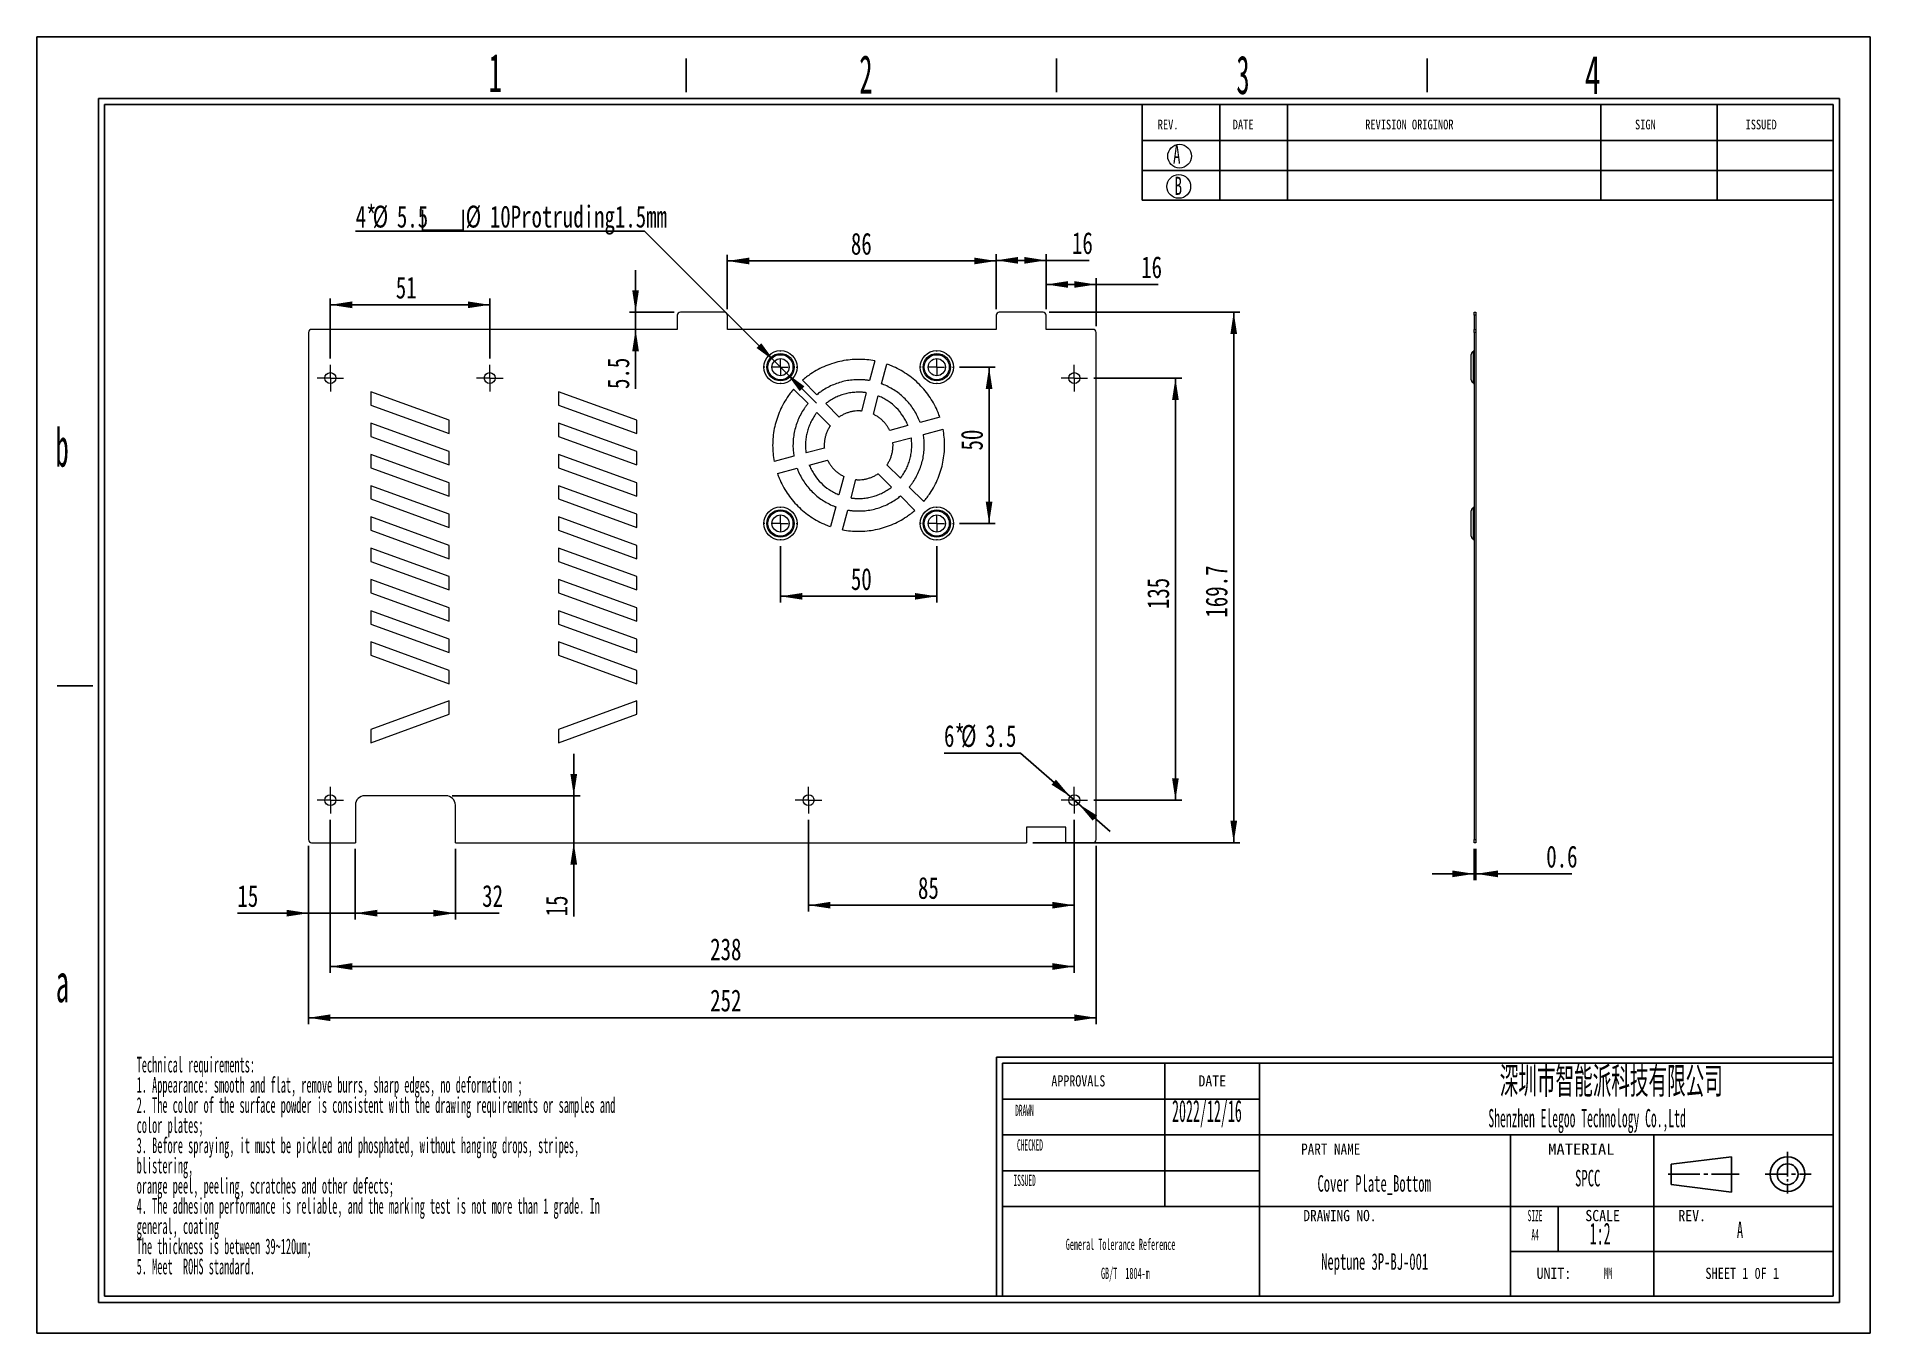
# Model space of a CAD drawing. Header units: millimetres. Extents: x 2 to 295, y 1 to 209.
import ezdxf

# ---------------------------------------------------------------- set-up
doc = ezdxf.new("R2010")
doc.units = ezdxf.units.MM
doc.linetypes.add('CENTER', pattern=[10.16, 6.35, -1.27, 1.27, -1.27])
doc.layers.add('DIM', color=5, linetype='Continuous')
doc.layers.add('SLD-0', color=179, linetype='Continuous')
doc.layers.add('中心线', color=1, linetype='CENTER', lineweight=15)
doc.styles.add('SLDTEXTSTYLE0', font='TXT', dxfattribs={"width": 0.56})
doc.styles.add('SLDTEXTSTYLE1', font='TXT', dxfattribs={"width": 0.469})
doc.styles.add('SLDTEXTSTYLE10', font='TXT', dxfattribs={"width": 1.089})
doc.styles.add('SLDTEXTSTYLE11', font='TXT', dxfattribs={"width": 0.56, "bigfont": 'bigfont'})
doc.styles.add('SLDTEXTSTYLE12', font='TXT', dxfattribs={"width": 0.805625})
doc.styles.add('SLDTEXTSTYLE13', font='TXT', dxfattribs={"width": 0.7})
doc.styles.add('SLDTEXTSTYLE2', font='TXT', dxfattribs={"width": 0.484})
doc.styles.add('SLDTEXTSTYLE3', font='TXT', dxfattribs={"width": 0.40535})
doc.styles.add('SLDTEXTSTYLE4', font='TXT', dxfattribs={"width": 0.6})
doc.styles.add('SLDTEXTSTYLE5', font='TXT', dxfattribs={"width": 0.5025})
doc.styles.add('SLDTEXTSTYLE6', font='TXT', dxfattribs={"width": 0.9075})
doc.styles.add('SLDTEXTSTYLE7', font='TXT', dxfattribs={"width": 0.870455})
doc.styles.add('SLDTEXTSTYLE8', font='TXT', dxfattribs={"width": 0.7865})
doc.styles.add('SLDTEXTSTYLE9', font='TXT', dxfattribs={"width": 0.862222})
doc.dimstyles.new('SLDDIMSTYLE0', dxfattribs={"dimtxt": 3.5, "dimasz": 3.5, "dimexe": 0, "dimexo": 0.0625, "dimgap": 0.875, "dimtad": 2, "dimlfac": 2, "dimrnd": 1e-09, "dimzin": 12, "dimdsep": 46, "dimtxsty": 'SLDTEXTSTYLE1', "dimsah": 1, "dimcen": 0.09, "dimadec": 0, "dimazin": 3, "dimtfac": 1, "dimtofl": 0, "dimtmove": 0, "dimatfit": 3, "dimfxl": 0, "dimfrac": 2, "dimtolj": 1, "dimtzin": 12, "dimarcsym": 0})
doc.dimstyles.new('SLDDIMSTYLE1', dxfattribs={"dimtxt": 3.5, "dimasz": 3.5, "dimexe": 0, "dimexo": 0.0625, "dimgap": 0.875, "dimtad": 0, "dimtih": 1, "dimtoh": 1, "dimlfac": 2, "dimrnd": 1e-09, "dimzin": 12, "dimdsep": 46, "dimtxsty": 'SLDTEXTSTYLE1', "dimsah": 1, "dimcen": 0, "dimadec": 0, "dimazin": 3, "dimtfac": 1, "dimtmove": 0, "dimatfit": 3, "dimfxl": 0, "dimfrac": 2, "dimtolj": 1, "dimtzin": 12, "dimarcsym": 0})
doc.dimstyles.new('SLDDIMSTYLE2', dxfattribs={"dimtxt": 3.5, "dimasz": 3.5, "dimexe": 0, "dimexo": 0.0625, "dimgap": 0.875, "dimtad": 0, "dimtih": 1, "dimtoh": 1, "dimlfac": 2, "dimrnd": 1e-09, "dimzin": 12, "dimdsep": 46, "dimtxsty": 'SLDTEXTSTYLE1', "dimsah": 1, "dimcen": 0, "dimadec": 0, "dimazin": 3, "dimtfac": 1, "dimtmove": 0, "dimatfit": 3, "dimfxl": 0, "dimfrac": 2, "dimtolj": 1, "dimtzin": 12, "dimarcsym": 0})
doc.dimstyles.new('SLDDIMSTYLE3', dxfattribs={"dimtxt": 3.5, "dimasz": 3.5, "dimexe": 0, "dimexo": 0.0625, "dimgap": 0.875, "dimtad": 2, "dimlfac": 2, "dimrnd": 1e-09, "dimzin": 12, "dimdsep": 46, "dimtxsty": 'SLDTEXTSTYLE1', "dimsah": 1, "dimcen": 0.09, "dimadec": 0, "dimazin": 3, "dimtfac": 1, "dimtmove": 0, "dimatfit": 0, "dimfxl": 0, "dimfrac": 2, "dimtolj": 1, "dimtzin": 12, "dimarcsym": 0})
doc.dimstyles.new('SLDDIMSTYLE4', dxfattribs={"dimtxt": 3.5, "dimasz": 3.5, "dimexe": 0, "dimexo": 0.0625, "dimgap": 0.875, "dimtad": 2, "dimlfac": 2, "dimrnd": 1e-09, "dimdsep": 46, "dimtxsty": 'SLDTEXTSTYLE1', "dimsah": 1, "dimcen": 0.09, "dimadec": 0, "dimazin": 2, "dimtfac": 1, "dimtmove": 0, "dimatfit": 0, "dimfxl": 0, "dimfrac": 2, "dimtolj": 1, "dimtzin": 12, "dimarcsym": 0})

msp = doc.modelspace()

# ---------------------------------------------------------------- texts
at = {"color": 7, "linetype": 'Continuous', "lineweight": 0, "char_height": 3.5, "attachment_point": 1, "style": 'SLDTEXTSTYLE1'}
for s, insert in [('2022/12/16', (183.4114, 38.6085)), ('1:2', (250.2177, 19.0012))]:
    msp.add_mtext(s, dxfattribs=dict(at, insert=insert))
at = {"layer": 'SLD-0'}
for s, insert, char_height, attachment_point, style in [('1', (74.111, 205.9712), 6.172, 1, 'SLDTEXTSTYLE5'), ('2', (133.3881, 205.7276), 6.172, 1, 'SLDTEXTSTYLE5'), ('3', (193.7066, 205.6655), 6.172, 1, 'SLDTEXTSTYLE5'), ('4', (249.4405, 205.6593), 6.172, 1, 'SLDTEXTSTYLE4'), ('A', (183.5778, 191.2862), 2.9034, 1, 'SLDTEXTSTYLE4'), ('B', (183.8319, 186.2712), 2.9034, 1, 'SLDTEXTSTYLE4'), ('b', (4.8346, 146.0918), 6.172, 1, 'SLDTEXTSTYLE5'), ('a', (4.8798, 60.4234), 6.172, 1, 'SLDTEXTSTYLE5'), ('\\M+1905B圳\\M+18E73\\M+19271\\M+1945C\\M+19468\\M+189C8\\M+18B5A\\M+1974C\\M+18CC0\\M+18CF6\\M+18E69', (253.6756, 43.9429), 4.82808, 2, 'SLDTEXTSTYLE11'), ('Cover Plate_Bottom', (215.7468, 26.5924), 2.645833, 2, 'SLDTEXTSTYLE0'), ('SPCC', (249.8992, 27.4383), 2.64583, 2, 'SLDTEXTSTYLE0'), ('A', (274.2584, 19.1737), 2.6458, 2, 'SLDTEXTSTYLE0'), ('Neptune 3P-BJ-001', (215.8264, 14.0956), 2.645833, 2, 'SLDTEXTSTYLE0')]:
    msp.add_mtext(s, dxfattribs=dict(at, insert=insert, char_height=char_height, attachment_point=attachment_point, style=style))
at = {"layer": 'SLD-0', "color": 179}
for s, insert, char_height, attachment_point, style in [('REV.', (181.1288, 195.4001), 1.55363, 1, 'SLDTEXTSTYLE8'), ('DATE', (193.1265, 195.4001), 1.55363, 1, 'SLDTEXTSTYLE8'), ('REVISION ORIGINOR', (214.3082, 195.4001), 1.553633, 1, 'SLDTEXTSTYLE8'), ('SIGN', (257.4664, 195.4001), 1.55363, 1, 'SLDTEXTSTYLE8'), ('ISSUED', (275.1481, 195.4001), 1.55363, 1, 'SLDTEXTSTYLE8'), ('APPROVALS', (168.4266, 42.5627), 1.79265, 2, 'SLDTEXTSTYLE8'), ('DATE', (189.8496, 42.5627), 1.79265, 2, 'SLDTEXTSTYLE6'), ('DRAWN', (159.8036, 37.8529), 1.79265, 2, 'SLDTEXTSTYLE3'), ('Shenzhen Elegoo Technology Co.,Ltd', (249.7983, 37.1647), 2.910417, 2, 'SLDTEXTSTYLE1'), ('CHECKED', (160.6957, 32.3147), 1.79265, 2, 'SLDTEXTSTYLE3'), ('PART NAME', (208.7939, 31.6454), 1.79265, 2, 'SLDTEXTSTYLE9'), ('MATERIAL', (248.8802, 31.6454), 1.79265, 2, 'SLDTEXTSTYLE10'), ('ISSUED', (159.837, 26.6544), 1.79265, 2, 'SLDTEXTSTYLE3'), ('DRAWING NO.', (210.268, 21.0216), 1.792654, 2, 'SLDTEXTSTYLE7'), ('SIZE', (241.4789, 21.0216), 1.79265, 2, 'SLDTEXTSTYLE3'), ('SCALE', (252.2889, 21.0216), 1.79265, 2, 'SLDTEXTSTYLE6'), ('REV.', (266.6102, 21.0216), 1.79265, 2, 'SLDTEXTSTYLE6'), ('A4', (241.4898, 17.9531), 1.79265, 2, 'SLDTEXTSTYLE3'), ('UNIT:', (244.4987, 11.7907), 1.79265, 2, 'SLDTEXTSTYLE6'), ('MM', (253.1609, 11.7907), 1.79265, 2, 'SLDTEXTSTYLE2'), ('SHEET 1 0F 1', (274.62, 11.7907), 1.792654, 2, 'SLDTEXTSTYLE12')]:
    msp.add_mtext(s, dxfattribs=dict(at, insert=insert, char_height=char_height, attachment_point=attachment_point, style=style))

# ---------------------------------------------------------------- blocks, each defined once
blk = doc.blocks.new('SW_NOTE_0')
at = {"layer": 'SLD-0', "color": 0, "char_height": 2.5, "attachment_point": 1, "style": 'SLDTEXTSTYLE2'}
for s, insert in [('Technical requirements:', (0, 3.22)), ('1. Appearance: smooth and flat, remove burrs, sharp edges, no deformation ;', (0, -0.01)), ('2. The color of the surface powder is consistent with the drawing requirements or samples and', (0, -3.24)), ('color plates;', (0, -6.46)), ('3. Before spraying, it must be pickled and phosphated, without hanging drops, stripes,', (0, -9.69)), ('blistering,', (0, -12.92)), ('orange peel, peeling, scratches and other defects;', (0, -16.15)), ('4. The adhesion performance is reliable, and the marking test is not more than 1 grade. In', (0, -19.38)), ('general, coating', (0, -22.61)), ('The thickness is between 39~120um;', (0, -25.84)), ('5. Meet  ROHS standard.', (0, -29.07))]:
    blk.add_mtext(s, dxfattribs=dict(at, insert=insert))
blk = doc.blocks.new('SW_NOTE_1')
at = {"layer": 'SLD-0', "color": 0, "char_height": 1.7927, "attachment_point": 2, "style": 'SLDTEXTSTYLE2'}
for s, insert in [('General Tolerance Reference', (12.75, 2.31)), ('GB/T  1804-m', (13.51, -2.32))]:
    blk.add_mtext(s, dxfattribs=dict(at, insert=insert))
blk = doc.blocks.new('_D')
at = {"layer": 'DIM'}
for p, q in [((45.28, 79.26), (45.28, 50.76)), ((171.28, 79.26), (171.28, 50.76)), ((45.28, 51.76), (171.28, 51.76))]:
    blk.add_line(p, q, dxfattribs=at)
for points in [[(45.28, 51.76), (48.78, 51.23), (48.78, 52.3)], [(171.28, 51.76), (167.78, 52.3), (167.78, 51.23)]]:
    blk.add_solid(points, dxfattribs=at)
at = {"layer": 'DIM', "insert": (109.54, 56.28), "char_height": 3.5, "attachment_point": 1, "style": 'SLDTEXTSTYLE13'}
blk.add_mtext('252', dxfattribs=at)
blk = doc.blocks.new('_D_1')
at = {"layer": 'DIM'}
for p, q in [((163.78, 164.61), (194.28, 164.61)), ((193.28, 79.76), (193.28, 164.61)), ((161.16, 79.76), (194.28, 79.76))]:
    blk.add_line(p, q, dxfattribs=at)
for points in [[(193.28, 164.61), (192.75, 161.11), (193.82, 161.11)], [(193.28, 79.76), (193.82, 83.26), (192.75, 83.26)]]:
    blk.add_solid(points, dxfattribs=at)
at = {"layer": 'DIM', "insert": (188.77, 115.76), "char_height": 3.5, "attachment_point": 1, "rotation": 90, "style": 'SLDTEXTSTYLE13'}
blk.add_mtext('169.7', dxfattribs=at)
blk = doc.blocks.new('_D_2')
at = {"layer": 'DIM'}
for p, q in [((170.91, 154.06), (184.96, 154.06)), ((183.96, 154.06), (183.96, 86.56)), ((170.91, 86.56), (184.96, 86.56))]:
    blk.add_line(p, q, dxfattribs=at)
for points in [[(183.96, 154.06), (183.42, 150.56), (184.49, 150.56)], [(183.96, 86.56), (184.49, 90.06), (183.42, 90.06)]]:
    blk.add_solid(points, dxfattribs=at)
at = {"layer": 'DIM', "insert": (179.44, 117.12), "char_height": 3.5, "attachment_point": 1, "rotation": 90, "style": 'SLDTEXTSTYLE13'}
blk.add_mtext('135', dxfattribs=at)
blk = doc.blocks.new('_D_3')
at = {"layer": 'DIM'}
for p, q in [((48.78, 83.44), (48.78, 58.96)), ((167.78, 83.44), (167.78, 58.96)), ((48.78, 59.96), (167.78, 59.96))]:
    blk.add_line(p, q, dxfattribs=at)
for points in [[(48.78, 59.96), (52.28, 59.42), (52.28, 60.5)], [(167.78, 59.96), (164.28, 60.5), (164.28, 59.42)]]:
    blk.add_solid(points, dxfattribs=at)
at = {"layer": 'DIM', "insert": (109.54, 64.47), "char_height": 3.5, "attachment_point": 1, "style": 'SLDTEXTSTYLE13'}
blk.add_mtext('238', dxfattribs=at)
blk = doc.blocks.new('_D_4')
at = {"layer": 'DIM'}
for p, q in [((159.2, 94.08), (146.94, 94.08)), ((167.13, 87.14), (159.2, 94.08)), ((168.44, 85.99), (167.13, 87.14)), ((168.44, 85.99), (173.51, 81.56))]:
    blk.add_line(p, q, dxfattribs=at)
for points in [[(167.13, 87.14), (164.85, 89.85), (164.14, 89.04)], [(168.44, 85.99), (170.72, 83.28), (171.43, 84.09)]]:
    blk.add_solid(points, dxfattribs=at)
at = {"layer": 'DIM', "char_height": 3.5, "attachment_point": 1, "style": 'SLDTEXTSTYLE13'}
for s, insert in [('6*', (146.94, 98.59)), ('%%c', (149.66, 98.59)), ('3.5', (153.53, 98.59))]:
    blk.add_mtext(s, dxfattribs=dict(at, insert=insert))
blk = doc.blocks.new('_D_5')
at = {"layer": 'DIM'}
for p, q in [((120.78, 127.19), (120.78, 118.17)), ((145.78, 127.19), (145.78, 118.17)), ((120.78, 119.17), (145.78, 119.17))]:
    blk.add_line(p, q, dxfattribs=at)
for points in [[(120.78, 119.17), (124.28, 118.63), (124.28, 119.7)], [(145.78, 119.17), (142.28, 119.7), (142.28, 118.63)]]:
    blk.add_solid(points, dxfattribs=at)
at = {"layer": 'DIM', "insert": (132.05, 123.68), "char_height": 3.5, "attachment_point": 1, "style": 'SLDTEXTSTYLE13'}
blk.add_mtext('50', dxfattribs=at)
blk = doc.blocks.new('_D_6')
at = {"layer": 'DIM'}
for p, q in [((149.41, 155.81), (155.15, 155.81)), ((154.15, 155.81), (154.15, 130.81)), ((149.41, 130.81), (155.15, 130.81))]:
    blk.add_line(p, q, dxfattribs=at)
for points in [[(154.15, 155.81), (153.61, 152.31), (154.69, 152.31)], [(154.15, 130.81), (154.69, 134.31), (153.61, 134.31)]]:
    blk.add_solid(points, dxfattribs=at)
at = {"layer": 'DIM', "insert": (149.64, 142.49), "char_height": 3.5, "attachment_point": 1, "rotation": 90, "style": 'SLDTEXTSTYLE13'}
blk.add_mtext('50', dxfattribs=at)
blk = doc.blocks.new('SW_SYMBOL_HOLE_SPOT')
at = {"layer": 'DIM', "color": 0}
for p, q in [((0, 875), (0, 75)), ((1600, 75), (1600, 875)), ((0, 75), (1600, 75))]:
    blk.add_line(p, q, dxfattribs=at)
blk = doc.blocks.new('_D_7')
at = {"layer": 'DIM'}
for p, q in [((99.03, 177.56), (52.83, 177.56)), ((119.81, 156.79), (99.03, 177.56)), ((121.76, 154.84), (119.81, 156.79)), ((121.76, 154.84), (126.52, 150.08))]:
    blk.add_line(p, q, dxfattribs=at)
for points in [[(119.81, 156.79), (117.72, 159.64), (116.96, 158.88)], [(121.76, 154.84), (123.85, 151.99), (124.61, 152.75)]]:
    blk.add_solid(points, dxfattribs=at)
at = {"layer": 'DIM', "xscale": 0.004072727272727273, "yscale": 0.004072727272727273, "zscale": 0.004072727272727273}
blk.add_blockref('SW_SYMBOL_HOLE_SPOT', (63.51, 177.42), dxfattribs=at)
at = {"layer": 'DIM', "char_height": 3.5, "attachment_point": 1, "style": 'SLDTEXTSTYLE13'}
for s, insert in [('4*', (52.83, 181.65)), ('10Protruding1.5mm', (74.3, 181.65)), ('%%c', (55.56, 181.65)), ('5.5', (59.43, 181.65)), ('%%c', (70.43, 181.65))]:
    blk.add_mtext(s, dxfattribs=dict(at, insert=insert))
blk = doc.blocks.new('_D_8')
at = {"layer": 'DIM'}
for p, q in [((125.28, 83.44), (125.28, 68.76)), ((167.78, 83.44), (167.78, 68.76)), ((125.28, 69.76), (167.78, 69.76))]:
    blk.add_line(p, q, dxfattribs=at)
for points in [[(125.28, 69.76), (128.78, 69.23), (128.78, 70.3)], [(167.78, 69.76), (164.28, 70.3), (164.28, 69.23)]]:
    blk.add_solid(points, dxfattribs=at)
at = {"layer": 'DIM', "insert": (142.78, 74.28), "char_height": 3.5, "attachment_point": 1, "style": 'SLDTEXTSTYLE13'}
blk.add_mtext('85', dxfattribs=at)
blk = doc.blocks.new('_D_9')
at = {"layer": 'DIM'}
for p, q in [((48.78, 157.19), (48.78, 166.79)), ((74.28, 165.79), (48.78, 165.79)), ((74.28, 157.19), (74.28, 166.79))]:
    blk.add_line(p, q, dxfattribs=at)
for points in [[(48.78, 165.79), (52.28, 165.25), (52.28, 166.33)], [(74.28, 165.79), (70.78, 166.33), (70.78, 165.25)]]:
    blk.add_solid(points, dxfattribs=at)
at = {"layer": 'DIM', "insert": (59.25, 170.3), "char_height": 3.5, "attachment_point": 1, "style": 'SLDTEXTSTYLE13'}
blk.add_mtext('51', dxfattribs=at)
blk = doc.blocks.new('_D_10')
at = {"layer": 'DIM'}
for p, q in [((45.28, 79.26), (45.28, 67.49)), ((52.78, 78.76), (52.78, 67.49)), ((45.28, 68.49), (33.92, 68.49)), ((52.78, 68.49), (45.28, 68.49)), ((52.78, 68.49), (59.52, 68.49))]:
    blk.add_line(p, q, dxfattribs=at)
for points in [[(45.28, 68.49), (41.78, 69.03), (41.78, 67.95)], [(52.78, 68.49), (56.28, 67.95), (56.28, 69.03)]]:
    blk.add_solid(points, dxfattribs=at)
at = {"layer": 'DIM', "insert": (33.92, 73), "char_height": 3.5, "attachment_point": 1, "style": 'SLDTEXTSTYLE13'}
blk.add_mtext('15', dxfattribs=at)
blk = doc.blocks.new('_D_11')
at = {"layer": 'DIM'}
for p, q in [((52.78, 78.76), (52.78, 67.49)), ((68.78, 78.76), (68.78, 67.49)), ((52.78, 68.49), (68.78, 68.49)), ((68.78, 68.49), (75.8, 68.49))]:
    blk.add_line(p, q, dxfattribs=at)
for points in [[(52.78, 68.49), (56.28, 67.95), (56.28, 69.03)], [(68.78, 68.49), (65.28, 69.03), (65.28, 67.95)]]:
    blk.add_solid(points, dxfattribs=at)
at = {"layer": 'DIM', "insert": (73.07, 73), "char_height": 3.5, "attachment_point": 1, "style": 'SLDTEXTSTYLE13'}
blk.add_mtext('32', dxfattribs=at)
blk = doc.blocks.new('_D_12')
at = {"layer": 'DIM'}
for p, q in [((87.72, 87.26), (87.72, 93.99)), ((68.28, 87.26), (88.72, 87.26)), ((87.72, 87.26), (87.72, 79.76)), ((87.72, 79.76), (87.72, 67.98))]:
    blk.add_line(p, q, dxfattribs=at)
for points in [[(87.72, 87.26), (88.26, 90.76), (87.18, 90.76)], [(87.72, 79.76), (87.18, 76.26), (88.26, 76.26)]]:
    blk.add_solid(points, dxfattribs=at)
at = {"layer": 'DIM', "insert": (83.21, 67.98), "char_height": 3.5, "attachment_point": 1, "rotation": 90, "style": 'SLDTEXTSTYLE13'}
blk.add_mtext('15', dxfattribs=at)
blk = doc.blocks.new('_D_13')
at = {"layer": 'DIM'}
for p, q in [((112.28, 165.11), (112.28, 173.8)), ((155.28, 165.11), (155.28, 173.8)), ((112.28, 172.8), (155.28, 172.8))]:
    blk.add_line(p, q, dxfattribs=at)
for points in [[(112.28, 172.8), (115.78, 172.26), (115.78, 173.34)], [(155.28, 172.8), (151.78, 173.34), (151.78, 172.26)]]:
    blk.add_solid(points, dxfattribs=at)
at = {"layer": 'DIM', "insert": (132.05, 177.31), "char_height": 3.5, "attachment_point": 1, "style": 'SLDTEXTSTYLE13'}
blk.add_mtext('86', dxfattribs=at)
blk = doc.blocks.new('_D_14')
at = {"layer": 'DIM'}
for p, q in [((155.28, 165.11), (155.28, 173.9)), ((163.28, 165.11), (163.28, 173.9)), ((155.28, 172.9), (163.28, 172.9)), ((163.28, 172.9), (170.14, 172.9))]:
    blk.add_line(p, q, dxfattribs=at)
for points in [[(155.28, 172.9), (158.78, 172.36), (158.78, 173.44)], [(163.28, 172.9), (159.78, 173.44), (159.78, 172.36)]]:
    blk.add_solid(points, dxfattribs=at)
at = {"layer": 'DIM', "insert": (167.41, 177.41), "char_height": 3.5, "attachment_point": 1, "style": 'SLDTEXTSTYLE13'}
blk.add_mtext('16', dxfattribs=at)
blk = doc.blocks.new('_D_15')
at = {"layer": 'DIM'}
for p, q in [((163.28, 165.11), (163.28, 170.04)), ((163.28, 169.04), (171.28, 169.04)), ((171.28, 162.36), (171.28, 170.04)), ((171.28, 169.04), (181.2, 169.04))]:
    blk.add_line(p, q, dxfattribs=at)
for points in [[(163.28, 169.04), (166.78, 168.51), (166.78, 169.58)], [(171.28, 169.04), (167.78, 169.58), (167.78, 168.51)]]:
    blk.add_solid(points, dxfattribs=at)
at = {"layer": 'DIM', "insert": (178.48, 173.56), "char_height": 3.5, "attachment_point": 1, "style": 'SLDTEXTSTYLE13'}
blk.add_mtext('16', dxfattribs=at)
blk = doc.blocks.new('_D_16')
at = {"layer": 'DIM'}
for p, q in [((97.61, 164.61), (97.61, 171.34)), ((103.78, 164.61), (96.61, 164.61)), ((97.61, 164.61), (97.61, 161.86)), ((97.61, 161.86), (97.61, 152.33))]:
    blk.add_line(p, q, dxfattribs=at)
for points in [[(97.61, 164.61), (98.14, 168.11), (97.07, 168.11)], [(97.61, 161.86), (97.07, 158.36), (98.14, 158.36)]]:
    blk.add_solid(points, dxfattribs=at)
at = {"layer": 'DIM', "insert": (93.09, 152.33), "char_height": 3.5, "attachment_point": 1, "rotation": 90, "style": 'SLDTEXTSTYLE13'}
blk.add_mtext('5.5', dxfattribs=at)
blk = doc.blocks.new('SW_CENTERMARKSYMBOL_0')
at = {"layer": '中心线', "color": 0}
for p, q in [((-1.25, 0), (-2.125, 0)), ((0, 0), (-1.25, 0)), ((0, 1.25), (0, 2.125)), ((0, 0), (0, 1.25)), ((0, 0), (0, -1.25)), ((0, 0), (1.25, 0)), ((1.25, 0), (2.125, 0)), ((0, -1.25), (0, -2.125))]:
    blk.add_line(p, q, dxfattribs=at)
blk = doc.blocks.new('SW_CENTERMARKSYMBOL_1')
at = {"layer": '中心线', "color": 0}
for p, q in [((-1.25, 0), (-2.125, 0)), ((0, 0), (-1.25, 0)), ((0, 1.25), (0, 2.125)), ((0, 0), (0, 1.25)), ((0, 0), (0, -1.25)), ((0, 0), (1.25, 0)), ((1.25, 0), (2.125, 0)), ((0, -1.25), (0, -2.125))]:
    blk.add_line(p, q, dxfattribs=at)
blk = doc.blocks.new('SW_CENTERMARKSYMBOL_2')
at = {"layer": '中心线', "color": 0}
for p, q in [((-1.25, 0), (-2.125, 0)), ((0, 0), (-1.25, 0)), ((0, 1.25), (0, 2.125)), ((0, 0), (0, 1.25)), ((0, 0), (0, -1.25)), ((0, 0), (1.25, 0)), ((1.25, 0), (2.125, 0)), ((0, -1.25), (0, -2.125))]:
    blk.add_line(p, q, dxfattribs=at)
blk = doc.blocks.new('SW_CENTERMARKSYMBOL_3')
at = {"layer": '中心线', "color": 0}
for p, q in [((-1.25, 0), (-2.125, 0)), ((0, 0), (-1.25, 0)), ((0, 1.25), (0, 2.125)), ((0, 0), (0, 1.25)), ((0, 0), (0, -1.25)), ((0, 0), (1.25, 0)), ((1.25, 0), (2.125, 0)), ((0, -1.25), (0, -2.125))]:
    blk.add_line(p, q, dxfattribs=at)
blk = doc.blocks.new('SW_CENTERMARKSYMBOL_4')
at = {"layer": '中心线', "color": 0}
for p, q in [((-1.25, 0), (-2.125, 0)), ((0, 0), (-1.25, 0)), ((0, 1.25), (0, 2.125)), ((0, 0), (0, 1.25)), ((0, 0), (0, -1.25)), ((0, 0), (1.25, 0)), ((1.25, 0), (2.125, 0)), ((0, -1.25), (0, -2.125))]:
    blk.add_line(p, q, dxfattribs=at)
blk = doc.blocks.new('SW_CENTERMARKSYMBOL_5')
at = {"layer": '中心线', "color": 0}
for p, q in [((-1.25, 0), (-2.125, 0)), ((0, 0), (-1.25, 0)), ((0, 1.25), (0, 2.125)), ((0, 0), (0, 1.25)), ((0, 0), (0, -1.25)), ((0, 0), (1.25, 0)), ((1.25, 0), (2.125, 0)), ((0, -1.25), (0, -2.125))]:
    blk.add_line(p, q, dxfattribs=at)
blk = doc.blocks.new('SW_CENTERMARKSYMBOL_6')
at = {"layer": '中心线', "color": 0}
for p, q in [((-2.5, 0), (-2.625, 0)), ((0, 0), (-1.25, 0)), ((0, 2.5), (0, 2.625)), ((0, 0), (0, 1.25)), ((0, 0), (0, -1.25)), ((0, 0), (1.25, 0)), ((2.5, 0), (2.625, 0)), ((0, -2.5), (0, -2.625))]:
    blk.add_line(p, q, dxfattribs=at)
blk = doc.blocks.new('SW_CENTERMARKSYMBOL_7')
at = {"layer": '中心线', "color": 0}
for p, q in [((-2.5, 0), (-2.625, 0)), ((0, 0), (-1.25, 0)), ((0, 2.5), (0, 2.625)), ((0, 0), (0, 1.25)), ((0, 0), (0, -1.25)), ((0, 0), (1.25, 0)), ((2.5, 0), (2.625, 0)), ((0, -2.5), (0, -2.625))]:
    blk.add_line(p, q, dxfattribs=at)
blk = doc.blocks.new('SW_CENTERMARKSYMBOL_8')
at = {"layer": '中心线', "color": 0}
for p, q in [((-2.5, 0), (-2.625, 0)), ((0, 0), (-1.25, 0)), ((0, 2.5), (0, 2.625)), ((0, 0), (0, 1.25)), ((0, 0), (0, -1.25)), ((0, 0), (1.25, 0)), ((2.5, 0), (2.625, 0)), ((0, -2.5), (0, -2.625))]:
    blk.add_line(p, q, dxfattribs=at)
blk = doc.blocks.new('SW_CENTERMARKSYMBOL_9')
at = {"layer": '中心线', "color": 0}
for p, q in [((-2.5, 0), (-2.625, 0)), ((0, 0), (-1.25, 0)), ((0, 2.5), (0, 2.625)), ((0, 0), (0, 1.25)), ((0, 0), (0, -1.25)), ((0, 0), (1.25, 0)), ((2.5, 0), (2.625, 0)), ((0, -2.5), (0, -2.625))]:
    blk.add_line(p, q, dxfattribs=at)
blk = doc.blocks.new('_D_17')
at = {"layer": 'DIM'}
for p, q in [((231.73, 78.76), (231.73, 73.78)), ((232.03, 78.76), (232.03, 73.78)), ((231.73, 74.78), (225, 74.78)), ((231.73, 74.78), (232.03, 74.78)), ((232.03, 74.78), (247.35, 74.78))]:
    blk.add_line(p, q, dxfattribs=at)
for points in [[(231.73, 74.78), (228.23, 75.32), (228.23, 74.24)], [(232.03, 74.78), (235.53, 74.24), (235.53, 75.32)]]:
    blk.add_solid(points, dxfattribs=at)
at = {"layer": 'DIM', "insert": (243.27, 79.29), "char_height": 3.5, "attachment_point": 1, "style": 'SLDTEXTSTYLE13'}
blk.add_mtext('0.6', dxfattribs=at)

# ---------------------------------------------------------------- dimensions: what is measured, and where the dimension line sits
at = {"layer": 'DIM'}
for p1, p2, text, dimstyle, picture, middle in [((119.8123, 156.7861), (121.757, 154.8417), '4*%%c5.5{\\fGDT;v}%%c10Protruding1.5mm', 'SLDDIMSTYLE2', '_D_7', (75.1387, 179.3861)), ((167.1262, 87.1401), (168.4432, 85.9877), '6*<>', 'SLDDIMSTYLE1', '_D_4', (152.273, 96.6136))]:
    dim = msp.add_diameter_dim_2p(p1=p1, p2=p2, text=text, dimstyle=dimstyle, dxfattribs=at)
    dim.commit()
    dim.dimension.update_dxf_attribs({"geometry": picture, "text_midpoint": middle, "dimtype": 163})
for base, p1, p2, dimstyle, picture, middle in [((155.2847, 172.8001), (112.2847, 164.1139), (155.2847, 164.1139), 'SLDDIMSTYLE0', '_D_13', (133.4062, 172.8001)), ((163.2847, 172.903), (155.2847, 164.1139), (163.2847, 164.1139), 'SLDDIMSTYLE0', '_D_14', (168.7739, 172.903)), ((171.2847, 169.0447), (163.2847, 164.1139), (171.2847, 161.3639), 'SLDDIMSTYLE0', '_D_15', (179.8389, 169.0447)), ((48.7847, 165.7903), (74.2847, 156.1889), (48.7847, 156.1889), 'SLDDIMSTYLE0', '_D_9', (60.6098, 165.7903)), ((145.7847, 119.1657), (120.7847, 128.1889), (145.7847, 128.1889), 'SLDDIMSTYLE0', '_D_5', (133.4062, 119.1657)), ((167.7847, 69.7639), (125.2847, 84.4389), (167.7847, 84.4389), 'SLDDIMSTYLE0', '_D_8', (144.141, 69.7639)), ((45.2847, 68.4891), (52.7847, 79.7639), (45.2847, 80.2639), 'SLDDIMSTYLE3', '_D_10', (35.2847, 68.4891)), ((171.2847, 51.7639), (45.2847, 80.2639), (171.2847, 80.2639), 'SLDDIMSTYLE0', '_D', (111.5813, 51.7639)), ((232.0284, 74.7797), (231.7284, 79.7639), (232.0284, 79.7639), 'SLDDIMSTYLE4', '_D_17', (245.3086, 74.7797))]:
    dim = msp.add_linear_dim(base=base, p1=p1, p2=p2, dimstyle=dimstyle, dxfattribs=at)
    dim.commit()
    dim.dimension.update_dxf_attribs({"geometry": picture, "text_midpoint": middle, "dimtype": 160})
for base, p1, p2, angle, dimstyle, picture, middle in [((97.6054, 161.8639), (104.7847, 164.6139), (104.2847, 161.8639), 90, 'SLDDIMSTYLE3', '_D_16', (97.6054, 154.3681)), ((193.2847, 164.6139), (160.1597, 79.7639), (162.7847, 164.6139), 90, 'SLDDIMSTYLE0', '_D_1', (193.2847, 119.1657)), ((154.1502, 130.8139), (148.4097, 155.8139), (148.4097, 130.8139), 90, 'SLDDIMSTYLE0', '_D_6', (154.1502, 143.8493)), ((183.9557, 86.5639), (169.9097, 154.0639), (169.9097, 86.5639), 90, 'SLDDIMSTYLE0', '_D_2', (183.9557, 119.1657)), ((87.7213, 79.7639), (67.2847, 87.2639), (68.7847, 79.7639), 90, 'SLDDIMSTYLE3', '_D_12', (87.7213, 69.3438)), ((167.7847, 59.963), (48.7847, 84.4389), (167.7847, 84.4389), 0, 'SLDDIMSTYLE0', '_D_3', (111.5813, 59.963)), ((68.7847, 68.4891), (52.7847, 79.7639), (68.7847, 79.7639), 0, 'SLDDIMSTYLE0', '_D_11', (74.4343, 68.4891))]:
    dim = msp.add_linear_dim(base=base, p1=p1, p2=p2, angle=angle, dimstyle=dimstyle, dxfattribs=at)
    dim.commit()
    dim.dimension.update_dxf_attribs({"geometry": picture, "text_midpoint": middle, "dimtype": 160})

# ---------------------------------------------------------------- linework, layer by layer
at = {"color": 7, "linetype": 'Continuous', "lineweight": 15}
for p, q in [((111.7847, 164.6139), (104.7847, 164.6139)), ((162.7847, 164.6139), (155.7847, 164.6139)), ((231.7284, 164.6139), (232.0284, 164.6139)), ((231.7284, 164.1139), (231.7284, 164.6139)), ((232.0284, 164.6139), (232.0284, 164.1139)), ((45.2847, 161.3639), (45.2847, 80.2639)), ((104.2847, 161.8639), (45.7847, 161.8639)), ((104.2847, 164.1139), (104.2847, 161.8639)), ((112.2847, 161.8639), (112.2847, 164.1139)), ((155.2847, 161.8639), (112.2847, 161.8639)), ((155.2847, 164.1139), (155.2847, 161.8639)), ((163.2847, 161.8639), (163.2847, 164.1139)), ((170.7847, 161.8639), (163.2847, 161.8639)), ((171.2847, 80.2639), (171.2847, 161.3639)), ((232.0284, 164.1139), (231.7284, 164.1139)), ((231.7284, 164.1139), (231.7284, 161.8639)), ((231.7284, 161.8639), (232.0284, 161.8639)), ((231.7284, 161.3639), (231.7284, 161.8639)), ((232.0284, 161.3639), (231.7284, 161.3639)), ((231.7284, 161.3639), (231.7284, 80.2639)), ((232.0284, 164.1139), (232.0284, 161.8639)), ((232.0284, 161.8639), (232.0284, 161.3639)), ((232.0284, 161.3639), (232.0284, 80.2639)), ((135.8681, 156.819), (135.024, 153.6688)), ((136.9559, 153.1512), (137.8, 156.3015)), ((231.2784, 153.7677), (231.2784, 157.8601)), ((231.5998, 158.3271), (231.5998, 155.8139)), ((231.5998, 155.8139), (231.5998, 153.3007)), ((126.6009, 151.4119), (124.2947, 153.7181)), ((232.0697, 153.8139), (232.0284, 153.8139)), ((67.7847, 147.3143), (55.2847, 151.8639)), ((55.2847, 151.8639), (55.2847, 149.7355)), ((55.2847, 149.7355), (67.7847, 145.1859)), ((97.7847, 147.3143), (85.2847, 151.8639)), ((85.2847, 151.8639), (85.2847, 149.7355)), ((85.2847, 149.7355), (97.7847, 145.1859)), ((122.8805, 152.3039), (125.1867, 149.9977)), ((130.1675, 147.8453), (128.0231, 149.9897)), ((134.5034, 151.7261), (133.7185, 148.7968)), ((135.6504, 148.2791), (136.4353, 151.2084)), ((67.7847, 142.3143), (55.2847, 146.8639)), ((55.2847, 146.8639), (55.2847, 144.7355)), ((67.7847, 145.1859), (67.7847, 147.3143)), ((97.7847, 142.3143), (85.2847, 146.8639)), ((85.2847, 146.8639), (85.2847, 144.7355)), ((97.7847, 145.1859), (97.7847, 147.3143)), ((126.6089, 148.5755), (128.7533, 146.431)), ((146.2723, 147.8292), (143.122, 146.9851)), ((231.7284, 148.8139), (231.6905, 148.8139)), ((232.0692, 148.8139), (232.0284, 148.8139)), ((55.2847, 144.7355), (67.7847, 140.1859)), ((85.2847, 144.7355), (97.7847, 140.1859)), ((141.1792, 146.4645), (138.2499, 145.6796)), ((138.7676, 143.7477), (141.6969, 144.5327)), ((143.6396, 145.0532), (146.7898, 145.8973)), ((67.7847, 137.3143), (55.2847, 141.8639)), ((55.2847, 141.8639), (55.2847, 139.7355)), ((67.7847, 140.1859), (67.7847, 142.3143)), ((97.7847, 137.3143), (85.2847, 141.8639)), ((85.2847, 141.8639), (85.2847, 139.7355)), ((97.7847, 140.1859), (97.7847, 142.3143)), ((122.9297, 141.5746), (119.7796, 140.7305)), ((127.8018, 142.88), (124.8725, 142.0951)), ((125.3901, 140.1633), (128.3194, 140.9482)), ((55.2847, 139.7355), (67.7847, 135.1859)), ((85.2847, 139.7355), (97.7847, 135.1859)), ((120.2971, 138.7986), (123.4474, 139.6427)), ((130.919, 138.3487), (130.1341, 135.4194)), ((136.4018, 138.7825), (138.5463, 136.6381)), ((139.9605, 138.0523), (137.8161, 140.1967)), ((67.7847, 132.3143), (55.2847, 136.8639)), ((55.2847, 136.8639), (55.2847, 134.7355)), ((67.7847, 135.1859), (67.7847, 137.3143)), ((97.7847, 132.3143), (85.2847, 136.8639)), ((85.2847, 136.8639), (85.2847, 134.7355)), ((97.7847, 135.1859), (97.7847, 137.3143)), ((132.0659, 134.9017), (132.8508, 137.831)), ((139.9685, 135.2159), (142.2746, 132.9097)), ((143.6889, 134.3239), (141.3827, 136.6301)), ((231.6905, 137.8139), (231.7284, 137.8139)), ((232.0284, 137.8139), (232.0692, 137.8139)), ((55.2847, 134.7355), (67.7847, 130.1859)), ((67.7847, 130.1859), (67.7847, 132.3143)), ((85.2847, 134.7355), (97.7847, 130.1859)), ((97.7847, 130.1859), (97.7847, 132.3143)), ((129.6135, 133.4766), (128.7694, 130.3263)), ((130.7013, 129.8088), (131.5454, 132.9589)), ((231.2784, 128.7677), (231.2784, 132.8601)), ((231.5998, 133.3271), (231.5998, 130.8139)), ((232.0284, 132.8139), (232.0697, 132.8139)), ((67.7847, 127.3143), (55.2847, 131.8639)), ((55.2847, 131.8639), (55.2847, 129.7355)), ((55.2847, 129.7355), (67.7847, 125.1859)), ((97.7847, 127.3143), (85.2847, 131.8639)), ((85.2847, 131.8639), (85.2847, 129.7355)), ((85.2847, 129.7355), (97.7847, 125.1859)), ((231.5998, 130.8139), (231.5998, 128.3007)), ((67.7847, 122.3143), (55.2847, 126.8639)), ((55.2847, 126.8639), (55.2847, 124.7355)), ((67.7847, 125.1859), (67.7847, 127.3143)), ((97.7847, 122.3143), (85.2847, 126.8639)), ((85.2847, 126.8639), (85.2847, 124.7355)), ((97.7847, 125.1859), (97.7847, 127.3143)), ((55.2847, 124.7355), (67.7847, 120.1859)), ((85.2847, 124.7355), (97.7847, 120.1859)), ((67.7847, 117.3143), (55.2847, 121.8639)), ((55.2847, 121.8639), (55.2847, 119.7355)), ((67.7847, 120.1859), (67.7847, 122.3143)), ((97.7847, 117.3143), (85.2847, 121.8639)), ((85.2847, 121.8639), (85.2847, 119.7355)), ((97.7847, 120.1859), (97.7847, 122.3143)), ((55.2847, 119.7355), (67.7847, 115.1859)), ((85.2847, 119.7355), (97.7847, 115.1859)), ((67.7847, 112.3143), (55.2847, 116.8639)), ((55.2847, 116.8639), (55.2847, 114.7355)), ((55.2847, 114.7355), (67.7847, 110.1859)), ((67.7847, 115.1859), (67.7847, 117.3143)), ((97.7847, 112.3143), (85.2847, 116.8639)), ((85.2847, 116.8639), (85.2847, 114.7355)), ((85.2847, 114.7355), (97.7847, 110.1859)), ((97.7847, 115.1859), (97.7847, 117.3143)), ((67.7847, 107.3143), (55.2847, 111.8639)), ((55.2847, 111.8639), (55.2847, 109.7355)), ((67.7847, 110.1859), (67.7847, 112.3143)), ((97.7847, 107.3143), (85.2847, 111.8639)), ((85.2847, 111.8639), (85.2847, 109.7355)), ((97.7847, 110.1859), (97.7847, 112.3143)), ((55.2847, 109.7355), (67.7847, 105.1859)), ((85.2847, 109.7355), (97.7847, 105.1859)), ((67.7847, 105.1859), (67.7847, 107.3143)), ((97.7847, 105.1859), (97.7847, 107.3143)), ((67.7847, 102.4359), (55.2847, 97.8863)), ((55.2847, 95.7579), (67.7847, 100.3075)), ((67.7847, 100.3075), (67.7847, 102.4359)), ((97.7847, 102.4359), (85.2847, 97.8863)), ((85.2847, 95.7579), (97.7847, 100.3075)), ((97.7847, 100.3075), (97.7847, 102.4359)), ((55.2847, 97.8863), (55.2847, 95.7579)), ((85.2847, 97.8863), (85.2847, 95.7579)), ((52.7847, 85.7639), (52.7847, 79.7639)), ((67.2847, 87.2639), (54.2847, 87.2639)), ((68.7847, 79.7639), (68.7847, 85.7639)), ((166.4097, 82.2639), (160.1597, 82.2639)), ((160.1597, 82.2639), (160.1597, 79.7639)), ((166.4097, 79.7639), (166.4097, 82.2639)), ((45.7847, 79.7639), (52.7847, 79.7639)), ((68.7847, 79.7639), (160.1597, 79.7639)), ((166.4097, 79.7639), (170.7847, 79.7639)), ((231.7284, 80.2639), (232.0284, 80.2639)), ((231.7284, 79.7639), (231.7284, 80.2639)), ((232.0284, 79.7639), (231.7284, 79.7639)), ((232.0284, 80.2639), (232.0284, 79.7639))]:
    msp.add_line(p, q, dxfattribs=at)
for centre, radius in [((120.7847, 155.8139), 2.6538), ((145.7847, 155.8139), 2.6538), ((120.7847, 155.8139), 2.1868), ((120.7847, 155.8139), 2), ((120.7847, 155.8139), 1.375), ((145.7847, 155.8139), 2.1868), ((145.7847, 155.8139), 2), ((145.7847, 155.8139), 1.375), ((48.7847, 154.0639), 0.875), ((74.2847, 154.0639), 0.875), ((167.7847, 154.0639), 0.875), ((120.7847, 130.8139), 2.6538), ((120.7847, 130.8139), 2.1868), ((120.7847, 130.8139), 2), ((120.7847, 130.8139), 1.375), ((145.7847, 130.8139), 2.6538), ((145.7847, 130.8139), 2.1868), ((145.7847, 130.8139), 2), ((145.7847, 130.8139), 1.375), ((48.7847, 86.5639), 0.875), ((125.2847, 86.5639), 0.875), ((167.7847, 86.5639), 0.875)]:
    msp.add_circle(centre, radius, dxfattribs=at)
for centre, radius, start, end in [((104.7847, 164.1139), 0.5, 90, 180), ((111.7847, 164.1139), 0.5, 0, 90), ((155.7847, 164.1139), 0.5, 90, 180), ((162.7847, 164.1139), 0.5, 0, 90), ((45.7847, 161.3639), 0.5, 90, 180), ((170.7847, 161.3639), 0.5, 0, 90), ((231.5284, 158.5139), 0.2, 290.924832, 0), ((231.7784, 157.8601), 0.5, 110.924832, 180), ((231.7784, 153.7677), 0.5, 180, 249.075168), ((231.5284, 153.1139), 0.2, 0, 69.075168), ((231.7784, 132.8601), 0.5, 110.924832, 180), ((231.5284, 133.5139), 0.2, 290.924832, 0), ((231.7784, 128.7677), 0.5, 180, 249.075168), ((231.5284, 128.1139), 0.2, 0, 69.075168), ((54.2847, 85.7639), 1.5, 90, 180), ((67.2847, 85.7639), 1.5, 0, 90), ((45.7847, 80.2639), 0.5, 180, 270), ((170.7847, 80.2639), 0.5, 270, 0)]:
    msp.add_arc(centre, radius, start, end, dxfattribs=at)
for points, knots in [([(135.8681, 156.819), (135.0172, 156.9818), (133.251, 157.1492), (130.5849, 156.8866), (127.9889, 156.0991), (125.892, 154.9783), (124.7234, 154.0882), (124.2948, 153.7179)], [0.219918472, 0.219918472, 0.219918472, 0.219918472, 0.25, 0.28125, 0.3125, 0.34375, 0.363414878, 0.363414878, 0.363414878, 0.363414878]), ([(146.2721, 147.8291), (146.1847, 148.0807), (145.7698, 149.1712), (144.7911, 151.0022), (143.0701, 153.0993), (140.973, 154.8203), (139.142, 155.799), (138.0515, 156.2139), (137.7999, 156.3013)], [0.053251735, 0.053251735, 0.053251735, 0.053251735, 0.0625, 0.09375, 0.125, 0.15625, 0.1875, 0.196748269, 0.196748269, 0.196748269, 0.196748269]), ([(135.024, 153.6689), (134.9521, 153.6805), (134.8084, 153.7038), (134.5921, 153.733), (134.3753, 153.758), (134.1581, 153.7784), (133.9404, 153.7942), (133.7222, 153.8056), (133.5036, 153.8124), (133.0143, 153.8175), (132.2538, 153.7804), (131.2331, 153.6286), (130.2318, 153.3782), (129.2602, 153.0301), (128.327, 152.5892), (127.6354, 152.1745), (127.1593, 151.8444), (126.8753, 151.634), (126.6923, 151.486), (126.6008, 151.412)], [0, 0, 0, 0, 0.02430135, 0.04857998, 0.07284643, 0.09711129, 0.12138511, 0.14567847, 0.1700019, 0.19436588, 0.30896939, 0.4236036, 0.53820711, 0.65284132, 0.76744483, 0.88207904, 0.92145317, 0.96074528, 1, 1, 1, 1]), ([(143.122, 146.9851), (143.1, 147.0431), (143.0559, 147.1594), (142.8804, 147.5929), (142.5601, 148.2717), (142.0291, 149.1566), (141.4146, 149.9859), (140.7212, 150.7503), (139.9567, 151.4437), (139.1275, 152.0582), (138.2425, 152.5892), (137.5638, 152.9095), (137.1302, 153.0851), (137.0139, 153.1292), (136.9559, 153.1512)], [0, 0, 0, 0, 0.02072741, 0.04148537, 0.15609863, 0.2707426, 0.38535586, 0.49999982, 0.61461308, 0.72925705, 0.84387031, 0.95851427, 0.97927143, 1, 1, 1, 1]), ([(122.8806, 152.3037), (122.5104, 151.8752), (121.6202, 150.7066), (120.4994, 148.6097), (119.712, 146.0137), (119.4494, 143.3475), (119.6168, 141.5813), (119.7796, 140.7305)], [0.386585119, 0.386585119, 0.386585119, 0.386585119, 0.40625, 0.4375, 0.46875, 0.5, 0.530081525, 0.530081525, 0.530081525, 0.530081525]), ([(125.1866, 149.9977), (125.142, 149.9431), (125.0528, 149.8337), (124.9232, 149.6661), (124.7966, 149.4961), (124.6735, 149.3232), (124.3999, 148.9227), (124.0094, 148.2716), (123.5685, 147.3386), (123.2204, 146.3669), (122.97, 145.3657), (122.8182, 144.3448), (122.7776, 143.5115), (122.7906, 142.8767), (122.8181, 142.4406), (122.8625, 142.0061), (122.9073, 141.7185), (122.9297, 141.5746)], [0, 0, 0, 0, 0.02354653, 0.04710269, 0.07067813, 0.09428246, 0.11792528, 0.2325296, 0.34716461, 0.46176893, 0.57640394, 0.69100826, 0.80564327, 0.85431189, 0.90287123, 0.95140575, 1, 1, 1, 1]), ([(134.5035, 151.7261), (134.4362, 151.7354), (134.3017, 151.754), (134.0992, 151.7756), (133.8963, 151.7928), (133.6929, 151.8049), (133.4889, 151.8123), (133.0748, 151.8172), (132.4502, 151.7868), (131.6239, 151.6639), (130.8133, 151.4612), (130.0268, 151.1794), (129.2712, 150.8226), (128.6983, 150.4782), (128.2871, 150.193), (128.111, 150.0574), (128.0231, 149.9897)], [0, 0, 0, 0, 0.029539413, 0.059065706, 0.088595973, 0.118147303, 0.147736749, 0.177381297, 0.298349792, 0.419358254, 0.540326749, 0.661335211, 0.782303706, 0.903312169, 0.95170895, 1, 1, 1, 1]), ([(141.1792, 146.4645), (141.1654, 146.4986), (141.0475, 146.7905), (140.793, 147.3272), (140.221, 148.2819), (139.3339, 149.3631), (138.2527, 150.2501), (137.2981, 150.8221), (136.7613, 151.0767), (136.4694, 151.1947), (136.4353, 151.2084)], [0, 0, 0, 0, 0.01601269, 0.13706279, 0.25815288, 0.5, 0.74184711, 0.86289721, 0.9839873, 1, 1, 1, 1]), ([(126.6088, 148.5755), (126.5748, 148.5317), (126.5066, 148.4442), (126.4075, 148.3103), (126.3108, 148.1744), (126.0914, 147.8529), (125.7761, 147.3273), (125.4192, 146.572), (125.1374, 145.7854), (124.9347, 144.9749), (124.8119, 144.1485), (124.7779, 143.4559), (124.7914, 142.906), (124.8196, 142.4991), (124.8548, 142.2298), (124.8725, 142.0951)], [0, 0, 0, 0, 0.024133544, 0.0482874, 0.072470851, 0.096693146, 0.217662646, 0.338672114, 0.459641614, 0.580651082, 0.701620583, 0.822630051, 0.881841227, 0.940918984, 1, 1, 1, 1]), ([(133.7185, 148.7968), (133.6705, 148.8002), (133.5743, 148.8071), (133.4296, 148.8126), (133.1532, 148.8163), (132.7447, 148.7963), (132.2101, 148.7168), (131.6856, 148.5856), (131.1766, 148.4034), (130.6879, 148.1723), (130.3572, 147.9745), (130.188, 147.8592), (130.1675, 147.8453)], [0, 0, 0, 0, 0.03857324, 0.07719821, 0.11590158, 0.25990838, 0.40398884, 0.54799565, 0.69207611, 0.83608292, 0.98016338, 1, 1, 1, 1]), ([(138.2499, 145.6796), (138.2268, 145.7272), (138.1805, 145.8223), (138.1059, 145.9624), (138.0275, 146.1005), (137.9449, 146.2363), (137.7895, 146.4764), (137.5432, 146.8087), (137.18, 147.2091), (136.7796, 147.5723), (136.4189, 147.8397), (136.1176, 148.0305), (135.8877, 148.1621), (135.7295, 148.2401), (135.6504, 148.2791)], [0, 0, 0, 0, 0.04234818, 0.08468134, 0.12703505, 0.1694448, 0.21194596, 0.35593948, 0.50000665, 0.64400017, 0.78806733, 0.85880985, 0.92939921, 1, 1, 1, 1]), ([(128.7533, 146.431), (128.7394, 146.4106), (128.6241, 146.2415), (128.4263, 145.9107), (128.1952, 145.4221), (128.0129, 144.9131), (127.8818, 144.3887), (127.8021, 143.8539), (127.7814, 143.4214), (127.7871, 143.0966), (127.7969, 142.9522), (127.8018, 142.88)], [0, 0, 0, 0, 0.0198364, 0.16384381, 0.30792488, 0.45193229, 0.59601336, 0.74002077, 0.88410184, 0.94211232, 1, 1, 1, 1]), ([(137.8161, 140.1967), (137.83, 140.2172), (137.9453, 140.3863), (138.143, 140.7171), (138.3741, 141.2057), (138.5564, 141.7147), (138.6876, 142.2391), (138.7672, 142.7739), (138.7879, 143.2064), (138.7822, 143.5311), (138.7725, 143.6756), (138.7676, 143.7477)], [0, 0, 0, 0, 0.0198364, 0.16384383, 0.30792492, 0.45193235, 0.59601344, 0.74003937, 0.88410213, 0.94211539, 1, 1, 1, 1]), ([(139.9605, 138.0523), (139.9946, 138.096), (140.0628, 138.1836), (140.1618, 138.3175), (140.2585, 138.4534), (140.4779, 138.7749), (140.7932, 139.3005), (141.1501, 140.0558), (141.4319, 140.8424), (141.6347, 141.6529), (141.7575, 142.4793), (141.7914, 143.1719), (141.778, 143.7218), (141.7498, 144.1287), (141.7145, 144.398), (141.6969, 144.5327)], [0, 0, 0, 0, 0.02413355, 0.0482874, 0.07247085, 0.09669315, 0.21766265, 0.33867213, 0.45964163, 0.5806511, 0.70163065, 0.82263018, 0.88184605, 0.94092379, 1, 1, 1, 1]), ([(141.3828, 136.63), (141.4274, 136.6847), (141.5166, 136.7941), (141.6462, 136.9616), (141.7727, 137.1317), (141.8959, 137.3046), (142.1694, 137.7051), (142.56, 138.3562), (143.0009, 139.2892), (143.3489, 140.2609), (143.5993, 141.2621), (143.7512, 142.283), (143.7917, 143.1163), (143.7787, 143.7512), (143.7512, 144.1872), (143.7069, 144.6217), (143.6621, 144.9093), (143.6396, 145.0532)], [0, 0, 0, 0, 0.02354653, 0.04710269, 0.07067813, 0.09428246, 0.11792529, 0.2325296, 0.34716462, 0.46176894, 0.57640395, 0.69101598, 0.80564336, 0.85431606, 0.90287678, 0.95140991, 1, 1, 1, 1]), ([(143.6887, 134.3241), (144.059, 134.7526), (144.9491, 135.9212), (146.0699, 138.0181), (146.8574, 140.6141), (147.0347, 142.414), (147.0347, 143.3139), (147.0347, 144.1802), (146.9526, 145.0464), (146.7898, 145.8973)], [0.886585119, 0.886585119, 0.886585119, 0.886585119, 0.90625, 0.9375, 0.96875, 1, 1, 1, 1.030081525, 1.030081525, 1.030081525, 1.030081525]), ([(128.3194, 140.9482), (128.3426, 140.9006), (128.3888, 140.8055), (128.4635, 140.6654), (128.5419, 140.5273), (128.6244, 140.3914), (128.7799, 140.1514), (129.0262, 139.8191), (129.3893, 139.4187), (129.7898, 139.0555), (130.1505, 138.788), (130.4517, 138.5973), (130.6817, 138.4657), (130.8399, 138.3877), (130.919, 138.3486)], [0, 0, 0, 0, 0.04234818, 0.084681344, 0.127035049, 0.169444799, 0.21194596, 0.355939479, 0.500006647, 0.644000166, 0.788067334, 0.858809849, 0.929399211, 1, 1, 1, 1]), ([(120.2972, 138.7986), (120.3847, 138.5471), (120.7996, 137.4566), (121.7783, 135.6256), (123.4993, 133.5285), (125.5963, 131.8075), (127.4274, 130.8288), (128.5179, 130.4139), (128.7694, 130.3264)], [0.553251735, 0.553251735, 0.553251735, 0.553251735, 0.5625, 0.59375, 0.625, 0.65625, 0.6875, 0.696748269, 0.696748269, 0.696748269, 0.696748269]), ([(123.4473, 139.6427), (123.4694, 139.5846), (123.5135, 139.4684), (123.689, 139.0348), (124.0093, 138.3561), (124.5403, 137.4712), (125.1548, 136.6419), (125.8481, 135.8775), (126.6126, 135.1841), (127.4418, 134.5696), (128.3268, 134.0386), (129.0055, 133.7182), (129.4392, 133.5427), (129.5554, 133.4986), (129.6135, 133.4765)], [0, 0, 0, 0, 0.02072741, 0.04148537, 0.15609863, 0.2707426, 0.38535586, 0.49999982, 0.61461308, 0.72925705, 0.84387031, 0.95851427, 0.97927143, 1, 1, 1, 1]), ([(125.3901, 140.1633), (125.4039, 140.1292), (125.5218, 139.8373), (125.7764, 139.3005), (126.3484, 138.3459), (127.2354, 137.2647), (128.3166, 136.3777), (129.2713, 135.8056), (129.808, 135.5511), (130.1, 135.4331), (130.1341, 135.4193)], [0, 0, 0, 0, 0.016012693, 0.137062792, 0.258152885, 0.499999999, 0.741847112, 0.862897211, 0.983987305, 1, 1, 1, 1]), ([(132.8508, 137.831), (132.8989, 137.8275), (132.9951, 137.8207), (133.1398, 137.8152), (133.4162, 137.8115), (133.8246, 137.8315), (134.3593, 137.9109), (134.8838, 138.0421), (135.3927, 138.2244), (135.8814, 138.4555), (136.2122, 138.6533), (136.3814, 138.7686), (136.4018, 138.7825)], [0, 0, 0, 0, 0.038573244, 0.077198211, 0.115901576, 0.259908382, 0.403988844, 0.54799565, 0.692076111, 0.836082917, 0.980163379, 1, 1, 1, 1]), ([(131.5454, 132.9589), (131.6172, 132.9473), (131.761, 132.924), (131.9773, 132.8948), (132.1941, 132.8698), (132.4113, 132.8494), (132.629, 132.8335), (132.8472, 132.8222), (133.0658, 132.8154), (133.5551, 132.8103), (134.3155, 132.8474), (135.3363, 132.9992), (136.3376, 133.2496), (137.3092, 133.5976), (138.2423, 134.0386), (138.9339, 134.4533), (139.41, 134.7834), (139.6941, 134.9937), (139.8771, 135.1418), (139.9685, 135.2158)], [0, 0, 0, 0, 0.02430135, 0.04857998, 0.07284643, 0.09711129, 0.12138511, 0.14567847, 0.1700019, 0.19436588, 0.30896939, 0.4236036, 0.53820711, 0.65284132, 0.76744483, 0.88207904, 0.92145317, 0.96074528, 1, 1, 1, 1]), ([(132.0659, 134.9017), (132.1332, 134.8924), (132.2676, 134.8738), (132.4701, 134.8521), (132.673, 134.835), (132.8765, 134.8228), (133.0804, 134.8155), (133.4945, 134.8106), (134.1192, 134.841), (134.9455, 134.9639), (135.7561, 135.1666), (136.5426, 135.4484), (137.2981, 135.8052), (137.871, 136.1495), (138.2822, 136.4348), (138.4583, 136.5703), (138.5463, 136.638)], [0, 0, 0, 0, 0.02953941, 0.05906571, 0.08859597, 0.1181473, 0.14773675, 0.1773813, 0.29834979, 0.41935825, 0.54032675, 0.66133521, 0.78230371, 0.90331217, 0.95170895, 1, 1, 1, 1]), ([(130.7013, 129.8088), (131.5521, 129.646), (133.3183, 129.4786), (135.9845, 129.7412), (138.5805, 130.5287), (140.6774, 131.6495), (141.846, 132.5396), (142.2745, 132.9098)], [0.719918472, 0.719918472, 0.719918472, 0.719918472, 0.75, 0.78125, 0.8125, 0.84375, 0.863414878, 0.863414878, 0.863414878, 0.863414878])]:
    msp.add_open_spline(points, degree=3, knots=knots, dxfattribs=at)
at = {"layer": 'SLD-0'}
for p, q in [((1.812, 208.6737), (295.1066, 208.6737)), ((1.812, 1.2938), (1.812, 208.6737)), ((295.1066, 208.6737), (295.1066, 1.2938)), ((12.6748, 7.2189), (12.6748, 197.811)), ((12.6748, 197.811), (289.1814, 197.811)), ((252.0174, 197.811), (252.0174, 182.5137)), ((270.5994, 197.811), (270.5994, 182.5137)), ((289.1814, 197.811), (289.1814, 7.2189)), ((289.1814, 7.2189), (12.6748, 7.2189)), ((295.1066, 1.2938), (1.812, 1.2938))]:
    msp.add_line(p, q, dxfattribs=at)
at = {"layer": 'SLD-0', "color": 6, "linetype": 'Continuous'}
for p, q in [((105.701, 199.786), (105.701, 205.1695)), ((164.9525, 199.786), (164.9525, 205.1695)), ((224.2039, 199.786), (224.2039, 205.1695)), ((11.6873, 6.2314), (11.6873, 198.7985)), ((11.6873, 198.7985), (290.1689, 198.7985)), ((290.1689, 198.7985), (290.1689, 6.2314)), ((10.8046, 104.8527), (5.0681, 104.8527)), ((290.1689, 6.2314), (11.6873, 6.2314))]:
    msp.add_line(p, q, dxfattribs=at)
at = {"layer": 'SLD-0', "color": 179, "linetype": 'Continuous'}
for p, q in [((178.6588, 197.811), (178.6588, 182.5137)), ((191.0502, 197.811), (191.0502, 182.5137)), ((201.8863, 197.811), (201.8863, 182.5137)), ((178.6588, 192.0745), (289.1814, 192.0745)), ((178.6588, 187.2941), (289.1814, 187.2941)), ((178.6588, 182.5137), (289.1814, 182.5137)), ((289.1814, 45.4622), (155.3299, 45.4622)), ((155.3299, 45.4622), (155.3299, 7.2189)), ((289.1814, 44.5061), (156.286, 44.5061)), ((156.286, 44.5061), (156.286, 7.2189)), ((182.2808, 44.5061), (182.2808, 21.5602)), ((197.3975, 44.5061), (197.3975, 7.2189)), ((197.3975, 38.7696), (156.286, 38.7696)), ((289.1814, 33.0331), (156.286, 33.0331)), ((237.553, 33.0331), (237.553, 7.2189)), ((260.499, 7.2189), (260.499, 33.0331)), ((263.2552, 28.3538), (272.8879, 29.5382)), ((272.8879, 23.8461), (272.8879, 29.5382)), ((281.8693, 26.3495), (281.8693, 30.3163)), ((197.3975, 27.2966), (156.286, 27.2966)), ((262.7856, 26.7328), (267.8301, 26.7328)), ((263.2552, 25.1064), (263.2552, 28.3538)), ((268.4607, 26.7328), (269.0912, 26.7328)), ((269.7218, 26.7328), (274.1357, 26.7328)), ((281.8693, 26.7328), (278.2684, 26.7328)), ((282.4999, 26.7328), (283.1304, 26.7328)), ((283.761, 26.7328), (285.6527, 26.7328)), ((263.2552, 25.1064), (272.8879, 23.8461)), ((281.8693, 25.9663), (281.8693, 25.5831)), ((281.8693, 25.1998), (281.8693, 23.6668)), ((289.1814, 21.5602), (156.286, 21.5602)), ((245.2016, 21.5602), (245.2016, 14.3895)), ((237.553, 14.3895), (289.1814, 14.3895))]:
    msp.add_line(p, q, dxfattribs=at)
at = {"layer": 'SLD-0', "lineweight": 0}
for centre in [(184.6221, 189.5636), (184.4994, 184.7149)]:
    msp.add_circle(centre, 1.8944, dxfattribs=at)
at = {"layer": 'SLD-0', "color": 179, "linetype": 'Continuous'}
for radius in [2.7714, 1.669]:
    msp.add_circle((281.8693, 26.7328), radius, dxfattribs=at)

# ---------------------------------------------------------------- block references
at = {"layer": 'SLD-0', "color": 5}
msp.add_blockref('SW_NOTE_0', (17.8054, 42.2975), dxfattribs=at)
at = {"layer": 'SLD-0', "color": 179}
msp.add_blockref('SW_NOTE_1', (162.4379, 14.1109), dxfattribs=at)
at = {"layer": '中心线'}
for name, p in [('SW_CENTERMARKSYMBOL_6', (120.7847, 155.8139)), ('SW_CENTERMARKSYMBOL_7', (145.7847, 155.8139)), ('SW_CENTERMARKSYMBOL_0', (48.7847, 154.0639)), ('SW_CENTERMARKSYMBOL_4', (74.2847, 154.0639)), ('SW_CENTERMARKSYMBOL_1', (167.7847, 154.0639)), ('SW_CENTERMARKSYMBOL_8', (120.7847, 130.8139)), ('SW_CENTERMARKSYMBOL_9', (145.7847, 130.8139)), ('SW_CENTERMARKSYMBOL_2', (48.7847, 86.5639)), ('SW_CENTERMARKSYMBOL_5', (125.2847, 86.5639)), ('SW_CENTERMARKSYMBOL_3', (167.7847, 86.5639))]:
    msp.add_blockref(name, p, dxfattribs=at)

msp.set_redraw_order([(e.dxf.handle, doc.entitydb.next_handle()) for e in msp.query("TEXT MTEXT ATTDEF DIMENSION ARC_DIMENSION")])  # texts and dimensions are drawn at this point

doc.saveas('drawing.dxf')
